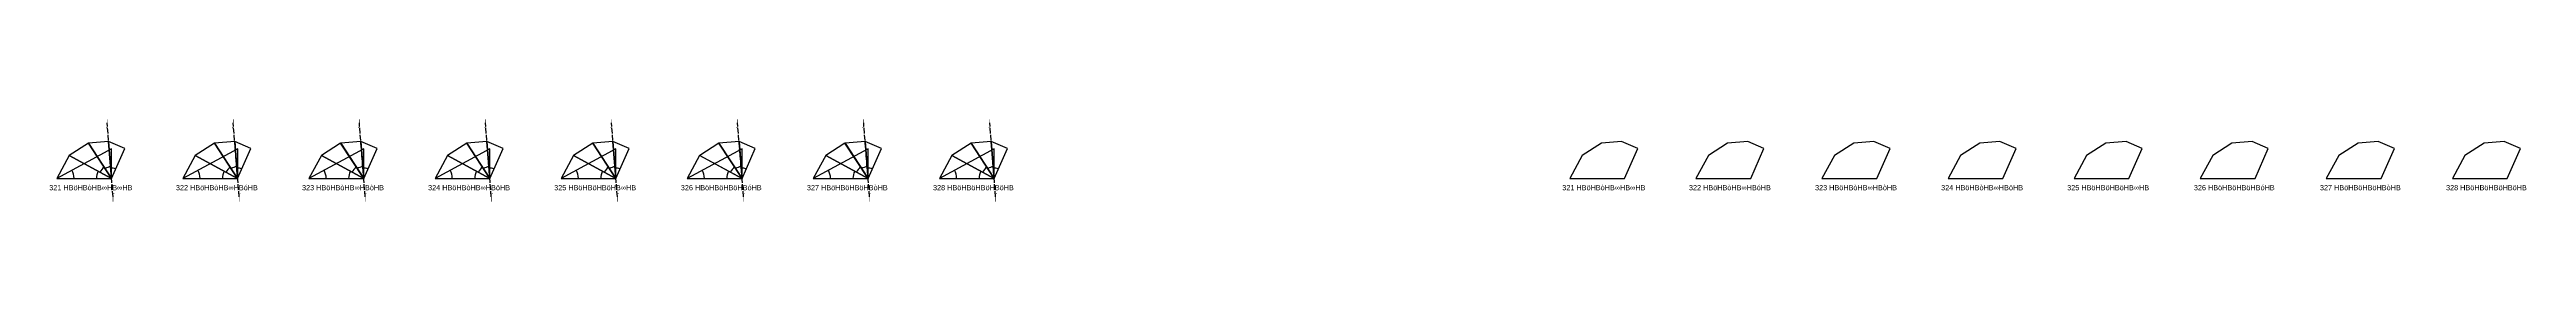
# Model space of a CAD drawing. Header units: millimetres. Extents: x 122552 to 1654769, y -10280102 to 62068.
# Drawn here: x 973140 to 1496647, y -2454146 to -2436650 of the extents above; entities that cross this region are included whole.
import ezdxf
from ezdxf.enums import TextEntityAlignment as Align

# ---------------------------------------------------------------- set-up
doc = ezdxf.new("R2010")
doc.units = ezdxf.units.MM
doc.linetypes.add('ACAD_ISO02W100', pattern=[15, 12, -3])
for name, color, linetype in [('BASE', 170, 'Continuous'), ('HYPOTENUSE', 20, 'Continuous'), ('PERPENDICULAR', 90, 'Continuous'), ('Standard', 7, 'Continuous')]:
    doc.layers.add(name, color=color, linetype=linetype)
doc.styles.add('Arial', font='arial_0.ttf')

# ---------------------------------------------------------------- blocks, each defined once
blk = doc.blocks.new('fundamental_block_GT')
at = {"color": 4}
blk.add_arc((0, -2), 277, 359.9799, 28.4254, dxfattribs=at)
at = {"layer": 'BASE'}
blk.add_line((0, 0), (879, -7), dxfattribs=at)
at = {"layer": 'HYPOTENUSE'}
blk.add_line((883, 469), (0, 0), dxfattribs=at)
at = {"layer": 'PERPENDICULAR'}
blk.add_line((879, -7), (883, 469), dxfattribs=at)

msp = doc.modelspace()

# ---------------------------------------------------------------- linework, layer by layer
at = {"linetype": 'ACAD_ISO02W100', "ltscale": 100}
for p, q in [((986564, -2453117), (985320, -2437432)), ((1013213, -2453117), (1011969, -2437432)), ((1039862, -2453117), (1038618, -2437432)), ((1066510, -2453117), (1065266, -2437432)), ((1093159, -2453117), (1091915, -2437432)), ((1119808, -2453117), (1118564, -2437432)), ((1146456, -2453117), (1145212, -2437432)), ((1173105, -2453117), (1171861, -2437432))]:
    msp.add_line(p, q, dxfattribs=at)
for points in [[(1305415, -2441353), (1301159, -2441691), (1297086, -2444338), (1294450, -2449196), (1306037, -2449196), (1308845, -2442877)], [(1332064, -2441353), (1327808, -2441691), (1323735, -2444338), (1321099, -2449196), (1332686, -2449196), (1335493, -2442877)], [(1358713, -2441353), (1354456, -2441691), (1350384, -2444338), (1347747, -2449196), (1359335, -2449196), (1362142, -2442877)], [(1385361, -2441353), (1381105, -2441691), (1377032, -2444338), (1374396, -2449196), (1385983, -2449196), (1388791, -2442877)], [(1412010, -2441353), (1407754, -2441691), (1403681, -2444338), (1401045, -2449196), (1412632, -2449196), (1415439, -2442877)], [(1438659, -2441353), (1434402, -2441691), (1430330, -2444338), (1427693, -2449196), (1439281, -2449196), (1442088, -2442877)], [(1465307, -2441353), (1461051, -2441691), (1456978, -2444338), (1454342, -2449196), (1465929, -2449196), (1468737, -2442877)], [(1491956, -2441353), (1487700, -2441691), (1483627, -2444338), (1480991, -2449196), (1492578, -2449196), (1495385, -2442877)]]:
    msp.add_lwpolyline(points, close=True)

# ---------------------------------------------------------------- block references
for p, xscale, yscale, zscale, rotation in [((986253, -2449196), 11.58735412275403, 11.58735412275403, 11.58735412275403, 152.0000000000003), ((986253, -2449196), 10.18429076373601, 10.18429076373601, 10.18429076373601, 123.5116672382091), ((986253, -2449196), 8.951118371073518, 8.951118371073518, 8.951118371073518, 95.02333447641668), ((986253, -2449196), 7.867265571232669, 7.867265571232669, 7.867265571232669, 66.5350017146181), ((1012902, -2449196), 11.58735412275403, 11.58735412275403, 11.58735412275403, 152.0000000000003), ((1012902, -2449196), 10.18429076373601, 10.18429076373601, 10.18429076373601, 123.5116672382091), ((1012902, -2449196), 8.951118371073518, 8.951118371073518, 8.951118371073518, 95.02333447641668), ((1012902, -2449196), 7.867265571232669, 7.867265571232669, 7.867265571232669, 66.5350017146181), ((1039551, -2449196), 11.58735412275403, 11.58735412275403, 11.58735412275403, 152.0000000000003), ((1039551, -2449196), 10.18429076373601, 10.18429076373601, 10.18429076373601, 123.5116672382091), ((1039551, -2449196), 8.951118371073518, 8.951118371073518, 8.951118371073518, 95.02333447641668), ((1039551, -2449196), 7.867265571232669, 7.867265571232669, 7.867265571232669, 66.5350017146181), ((1066199, -2449196), 11.58735412275403, 11.58735412275403, 11.58735412275403, 152.0000000000003), ((1066199, -2449196), 10.18429076373601, 10.18429076373601, 10.18429076373601, 123.5116672382091), ((1066199, -2449196), 8.951118371073518, 8.951118371073518, 8.951118371073518, 95.02333447641668), ((1066199, -2449196), 7.867265571232678, 7.867265571232678, 7.867265571232678, 66.53500171461897), ((1092848, -2449196), 11.58735412275403, 11.58735412275403, 11.58735412275403, 152.0000000000003), ((1092848, -2449196), 10.18429076373601, 10.18429076373601, 10.18429076373601, 123.5116672382091), ((1092848, -2449196), 8.951118371073738, 8.951118371073738, 8.951118371073738, 95.02333447641972), ((1092848, -2449196), 7.867265571233178, 7.867265571233178, 7.867265571233178, 66.53500171462207), ((1119497, -2449196), 11.58735412275403, 11.58735412275403, 11.58735412275403, 152.0000000000003), ((1119497, -2449196), 10.18429076373601, 10.18429076373601, 10.18429076373601, 123.5116672382091), ((1119497, -2449196), 8.951118371073738, 8.951118371073738, 8.951118371073738, 95.02333447641972), ((1119497, -2449196), 7.867265571233178, 7.867265571233178, 7.867265571233178, 66.53500171462207), ((1146145, -2449196), 11.58735412275403, 11.58735412275403, 11.58735412275403, 152.0000000000003), ((1146145, -2449196), 10.18429076373601, 10.18429076373601, 10.18429076373601, 123.5116672382091), ((1146145, -2449196), 8.951118371073738, 8.951118371073738, 8.951118371073738, 95.02333447641972), ((1146145, -2449196), 7.867265571233178, 7.867265571233178, 7.867265571233178, 66.53500171462207), ((1172794, -2449196), 11.58735412275403, 11.58735412275403, 11.58735412275403, 152.0000000000003), ((1172794, -2449196), 10.18429076373601, 10.18429076373601, 10.18429076373601, 123.5116672382091), ((1172794, -2449196), 8.951118371073738, 8.951118371073738, 8.951118371073738, 95.02333447641972), ((1172794, -2449196), 7.867265571233178, 7.867265571233178, 7.867265571233178, 66.53500171462207)]:
    msp.add_blockref('fundamental_block_GT', p, dxfattribs=dict(xscale=xscale, yscale=yscale, zscale=zscale, rotation=rotation))
at = {"layer": 'Standard', "xscale": 13.18371388650824, "yscale": 13.18371388650824, "zscale": 13.18371388650824, "rotation": 0.4883327617913192}
for p in [(974666, -2449196), (1001315, -2449196), (1027963, -2449196), (1054612, -2449196), (1081261, -2449196), (1107909, -2449196), (1134558, -2449196), (1161207, -2449196)]:
    msp.add_blockref('fundamental_block_GT', p, dxfattribs=at)

# ---------------------------------------------------------------- texts
at = {"style": 'Arial'}
for s, p in [('⌡', (985320, -2437432)), ('⌡', (1011969, -2437432)), ('⌡', (1038618, -2437432)), ('⌡', (1065266, -2437432)), ('⌡', (1091915, -2437432)), ('⌡', (1118564, -2437432)), ('⌡', (1145212, -2437432)), ('⌡', (1171861, -2437432)), ('321 HBöHBòHB∞HB∞HB', (981863, -2451156)), ('⌠', (986564, -2453117)), ('322 HBöHBòHB∞HBóHB', (1008512, -2451156)), ('⌠', (1013213, -2453117)), ('323 HBöHBòHB∞HBòHB', (1035161, -2451156)), ('⌠', (1039862, -2453117)), ('324 HBöHBòHB∞HBöHB', (1061809, -2451156)), ('⌠', (1066510, -2453117)), ('325 HBöHBöHBöHB∞HB', (1088458, -2451156)), ('⌠', (1093159, -2453117)), ('326 HBöHBöHBöHBóHB', (1115107, -2451156)), ('⌠', (1119808, -2453117)), ('327 HBöHBöHBöHBòHB', (1141755, -2451156)), ('⌠', (1146456, -2453117)), ('328 HBöHBöHBöHBöHB', (1168404, -2451156)), ('⌠', (1173105, -2453117)), ('321 HBöHBòHB∞HB∞HB', (1301647, -2451156)), ('322 HBöHBòHB∞HBóHB', (1328296, -2451156)), ('323 HBöHBòHB∞HBòHB', (1354945, -2451156)), ('324 HBöHBòHB∞HBöHB', (1381593, -2451156)), ('325 HBöHBöHBöHB∞HB', (1408242, -2451156)), ('326 HBöHBöHBöHBóHB', (1434891, -2451156)), ('327 HBöHBöHBöHBòHB', (1461539, -2451156)), ('328 HBöHBöHBöHBöHB', (1488188, -2451156))]:
    msp.add_text(s, height=1100, dxfattribs=at).set_placement(p, align=Align.MIDDLE_CENTER)

doc.saveas('drawing.dxf')
